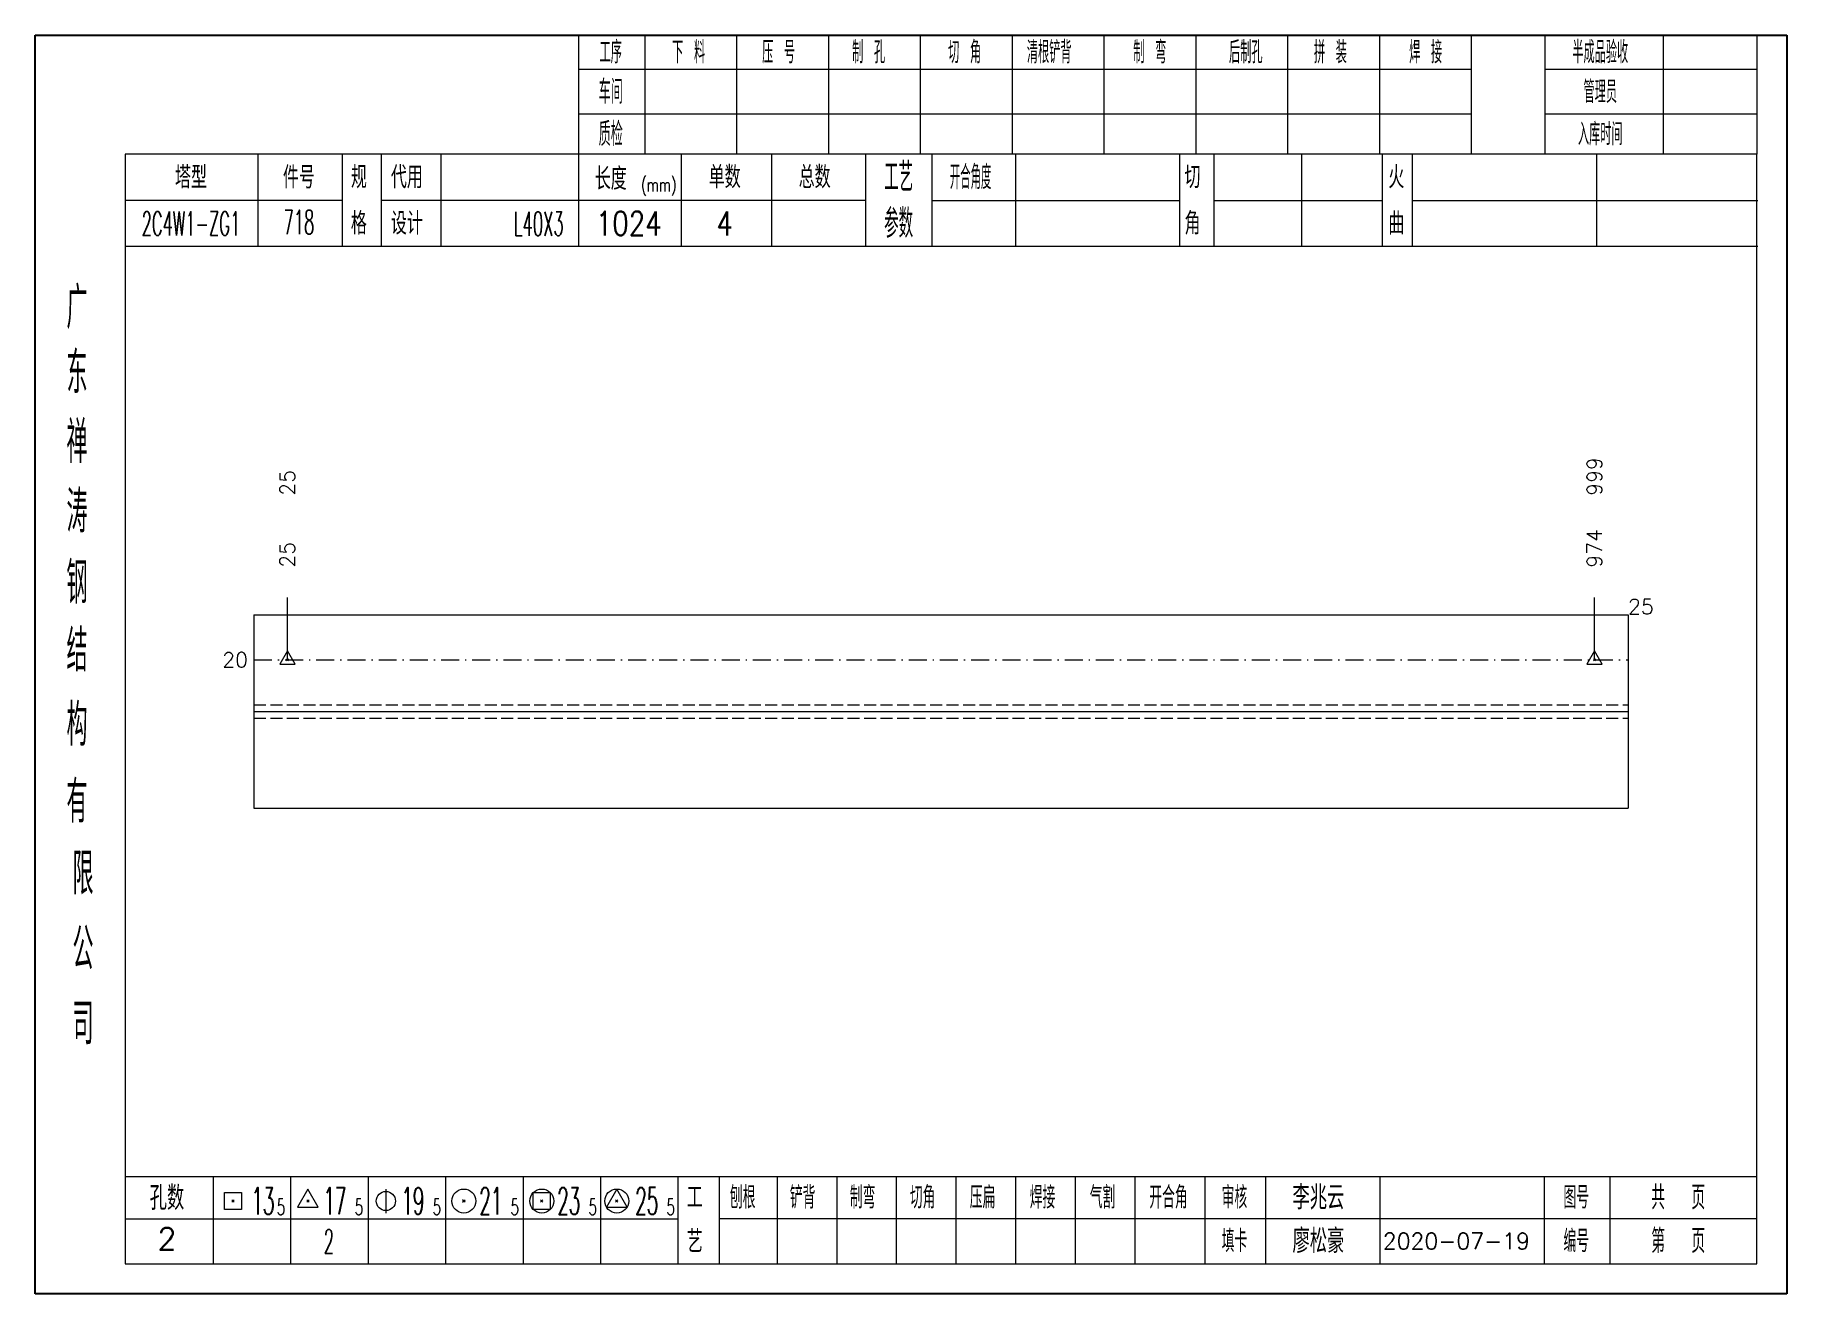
# Model space of a CAD drawing. Extents: x 154981 to 165753, y -86801 to -82885.
# Drawn here: x 161072.1 to 161364.2, y -83126.7 to -82916.7 of the extents above; entities that cross this region are included whole.
import ezdxf
from ezdxf.enums import TextEntityAlignment as Align

# ---------------------------------------------------------------- set-up
doc = ezdxf.new("R2010")
doc.units = 0
doc.header["$MEASUREMENT"] = 0
doc.linetypes.add('一点画线', pattern=[5.2, 3, -1, 0.2, -1])
doc.linetypes.add('虚线', pattern=[2.75, 2, -0.75])
doc.layers.get('0').update_dxf_attribs({"linetype": 'CONTINUOUS', "lineweight": 25})
for name, color, linetype, lineweight in [('1', 7, 'CONTINUOUS', 25), ('4', 7, 'CONTINUOUS', 25), ('5', 7, 'CONTINUOUS', 25)]:
    doc.layers.add(name, color=color, linetype=linetype, lineweight=lineweight)
doc.styles.get("Standard").update_dxf_attribs({"font": 'simplex.shx', "width": 0.7, "height": 3, "bigfont": 'gbhzfs.shx'})

msp = doc.modelspace()

# ---------------------------------------------------------------- texts
at = {"color": 7, "linetype": 'Continuous', "lineweight": 13}
for s, p in [('999', (161332.10267, -82993.52383)), ('25', (161114.16066, -82993.52383))]:
    msp.add_text(s, height=2.5, rotation=90, dxfattribs=at).set_placement(p, align=Align.MIDDLE_LEFT)
at = {"color": 4, "linetype": 'Continuous', "lineweight": 9}
for s, p in [('974', (161332.10267, -83005.52383)), ('25', (161114.16066, -83005.52383))]:
    msp.add_text(s, height=2.5, rotation=90, dxfattribs=at).set_placement(p, align=Align.MIDDLE_LEFT)
at = {"color": 7, "linetype": 'Continuous', "lineweight": 13}
msp.add_text('25', height=2.5, dxfattribs=at).set_placement((161337.69666, -83012.02383), align=Align.MIDDLE_LEFT)
msp.add_text('20', height=2.5, dxfattribs=at).set_placement((161107.56666, -83020.89883), align=Align.MIDDLE_RIGHT)
at = {"layer": '4', "color": 1, "linetype": 'Continuous', "lineweight": 25}
for s, height, width, p in [('工序', 3.7, 0.7, (161168.06666, -82919.56733)), ('下 料', 3.7, 0.7, (161181.06666, -82919.56733)), ('压 号', 3.7, 0.7, (161196.06666, -82919.56733)), ('制 孔', 3.7, 0.7, (161211.06666, -82919.56733)), ('切 角', 3.7, 0.7, (161227.06666, -82919.56733)), ('清根铲背 ', 3.7, 0.7, (161242.06666, -82919.56733)), (' 制 弯', 3.7, 0.7, (161257.06666, -82919.56733)), (' 后制孔', 3.7, 0.7, (161273.06666, -82919.56733)), ('拼 装', 3.7, 0.7, (161288.06666, -82919.56733)), (' 焊 接', 3.7, 0.7, (161303.06666, -82919.56733)), ('半成品验收', 3.7, 0.7, (161333.06666, -82919.56733)), ('车间', 4, 0.7, (161168.06666, -82926.16733)), ('管理员', 3.7, 0.7, (161333.06666, -82926.16733)), ('质检', 4, 0.7, (161168.06666, -82933.22733)), ('入库时间', 3.7, 0.7, (161333.06666, -82933.22733)), ('工艺', 4.8, 0.7, (161216.06666, -82940.40733)), ('开合角度', 4, 0.6, (161228.06666, -82940.40733)), ('(mm)', 2.24, 0.7, (161176.06666, -82941.66733)), ('2C4W1-ZG1', 4, 0.5, (161098.06666, -82948.14733)), ('718', 4, 0.5, (161116.06666, -82947.89733)), ('L40X3', 4, 0.5, (161156.06666, -82948.16733)), ('1024', 4, 0.8, (161171.06666, -82948.11733)), ('4', 4, 0.8, (161187.06666, -82948.11733)), ('参数', 4.8, 0.7, (161216.06666, -82948.11733)), ('广', 6.96, 0.7, (161079.06666, -82962.19733)), ('东', 6.96, 0.7, (161079.06666, -82972.98733)), ('禅', 6.96, 0.7, (161079.06666, -82984.57733)), ('涛', 6.96, 0.7, (161079.06666, -82996.17733)), ('钢', 6.96, 0.7, (161079.06666, -83008.06733)), ('结', 6.96, 0.7, (161079.06666, -83019.37733)), ('构', 6.96, 0.7, (161079.06666, -83031.75733)), ('有', 6.96, 0.7, (161079.06666, -83044.56733)), ('限', 6.96, 0.7, (161080.06666, -83056.56733)), ('公', 6.96, 0.7, (161080.06666, -83069.10733)), ('司', 6.96, 0.7, (161080.06666, -83081.58733)), ('13', 4.47, 0.5, (161110.06666, -83111.16733)), ('5', 2.68, 0.6, (161113.06666, -83112.16733)), ('17', 4.47, 0.5, (161122.06666, -83111.16733)), ('5', 2.68, 0.6, (161126.06666, -83112.16733)), ('19', 4.47, 0.5, (161135.06666, -83111.16733)), ('5', 2.68, 0.6, (161139.06666, -83112.16733)), ('21', 4.47, 0.5, (161148.06666, -83111.16733)), ('5', 2.68, 0.6, (161152.06666, -83112.16733)), ('23', 4.47, 0.5, (161161.06666, -83111.16733)), ('5', 2.68, 0.6, (161165.06666, -83112.16733)), ('25', 4.47, 0.5, (161174.06666, -83111.16733)), ('5', 2.68, 0.6, (161178.06666, -83112.16733)), ('刨根', 3.7, 0.8, (161190.06666, -83110.56733)), ('铲背', 3.7, 0.8, (161200.06666, -83110.56733)), ('制弯', 3.7, 0.8, (161210.06666, -83110.56733)), ('切角', 3.7, 0.8, (161220.06666, -83110.56733)), ('压扁', 3.7, 0.8, (161230.06666, -83110.56733)), ('焊接', 3.7, 0.8, (161240.06666, -83110.56733)), ('气割', 3.7, 0.8, (161250.06666, -83110.56733)), ('开合角', 3.7, 0.8, (161261.06666, -83110.56733)), ('审核', 3.7, 0.8, (161272.06666, -83110.56733)), ('图号', 3.7, 0.8, (161329.06666, -83110.56733)), ('共  页', 4, 0.8, (161346.06666, -83110.56733)), ('2', 4, 0.5, (161121.06666, -83117.91733)), ('填卡', 3.7, 0.8, (161272.06666, -83117.83733)), ('编号', 3.7, 0.8, (161329.06666, -83117.83733)), ('第  页', 4, 0.8, (161346.06666, -83117.83733))]:
    msp.add_text(s, height=height, dxfattribs=dict(at, width=width)).set_placement(p, align=Align.MIDDLE_CENTER)
for s, height, p in [('塔型', 3.7, (161098.06666, -82940.43733)), ('件号', 3.7, (161116.06666, -82940.43733)), ('规', 3.7, (161126.06666, -82940.40733)), ('代用', 3.7, (161134.06666, -82940.40733)), ('长度', 3.7, (161168.06666, -82940.66733)), ('单数', 3.7, (161187.06666, -82940.40733)), ('总数', 3.7, (161202.06666, -82940.40733)), ('切', 3.7, (161265.06666, -82940.40733)), ('火', 3.7, (161299.06666, -82940.40733)), ('格', 3.7, (161126.06666, -82948.11733)), ('设计', 3.7, (161134.06666, -82948.11733)), ('角', 3.7, (161265.06666, -82948.11733)), ('曲', 3.7, (161299.06666, -82948.11733)), ('孔数', 4, (161094.06666, -83110.64733)), ('工', 3.7, (161182.06666, -83110.56733)), ('李兆云', 4, (161286.06666, -83110.56733)), ('2', 3.7, (161094.06666, -83117.47733)), ('艺', 3.7, (161182.06666, -83117.91733)), ('廖松豪', 4, (161286.06666, -83117.83733)), ('2020-07-19', 2.7, (161309.06666, -83117.83733))]:
    msp.add_text(s, height=height, dxfattribs=at).set_placement(p, align=Align.MIDDLE_CENTER)

# ---------------------------------------------------------------- blocks, each defined once
blk = doc.blocks.new('孔17.5')
at = {"layer": '5', "color": 7, "linetype": 'Continuous', "lineweight": 13}
for p, q in [((0, 1), (-0.866, -0.5)), ((-0.1, -0.1), (0.1, 0.1)), ((0.1, -0.1), (-0.1, 0.1)), ((0.866, -0.5), (0, 1)), ((-0.866, -0.5), (0.866, -0.5))]:
    blk.add_line(p, q, dxfattribs=at)
blk = doc.blocks.new('CTJGK')
at = {"color": 6, "linetype": 'Continuous'}
for p, q in [((0, 209.97), (292.13, 209.97)), ((0, 0), (0, 209.97)), ((292.13, 209.97), (292.13, 0)), ((292.13, 0), (0, 0))]:
    blk.add_line(p, q, dxfattribs=at)

# ---------------------------------------------------------------- linework, layer by layer
at = {"color": 7, "linetype": 'Continuous', "lineweight": 13}
for p, q in [((161114.16066, -83020.89883), (161114.16066, -83010.52383)), ((161332.10267, -83020.89883), (161332.10267, -83010.52383))]:
    msp.add_line(p, q, dxfattribs=at)
at = {"color": 7, "linetype": 'Continuous', "lineweight": 18}
for p, q in [((161108.56666, -83013.39883), (161108.56666, -83045.64883)), ((161108.56666, -83013.39883), (161337.69666, -83013.39883)), ((161337.69666, -83013.39883), (161337.69666, -83045.64883)), ((161108.56666, -83029.52383), (161337.69666, -83029.52383))]:
    msp.add_line(p, q, dxfattribs=at)
at = {"color": 1, "linetype": '一点画线', "lineweight": 13}
msp.add_line((161108.56666, -83020.89883), (161337.69666, -83020.89883), dxfattribs=at)
at = {"color": 6, "linetype": '虚线', "lineweight": 18}
for p, q in [((161108.56666, -83028.39883), (161337.69666, -83028.39883)), ((161108.56666, -83030.64883), (161337.69666, -83030.64883))]:
    msp.add_line(p, q, dxfattribs=at)
at = {"layer": '1', "color": 7, "linetype": 'Continuous', "lineweight": 18}
msp.add_line((161108.56666, -83045.64883), (161337.69666, -83045.64883), dxfattribs=at)
at = {"layer": '4', "color": 1, "linetype": 'Continuous', "lineweight": 18}
for p, q in [((161072.06666, -82916.69733), (161072.06666, -83126.66733)), ((161364.19666, -82916.69733), (161072.06666, -82916.69733)), ((161162.69666, -82916.69733), (161162.69666, -82936.53733)), ((161173.72666, -82916.69733), (161173.72666, -82936.55733)), ((161189.03666, -82916.69733), (161189.03666, -82936.55733)), ((161204.35666, -82916.69733), (161204.35666, -82936.55733)), ((161219.66666, -82916.69733), (161219.66666, -82936.55733)), ((161234.97666, -82916.69733), (161234.97666, -82936.55733)), ((161250.28666, -82916.69733), (161250.28666, -82936.55733)), ((161265.60666, -82916.69733), (161265.60666, -82936.55733)), ((161280.91666, -82916.69733), (161280.91666, -82936.55733)), ((161296.22666, -82916.69733), (161296.22666, -82936.55733)), ((161311.53666, -82916.69733), (161311.53666, -82936.53733)), ((161311.53666, -82916.69733), (161311.53666, -82936.55733)), ((161323.81666, -82916.69733), (161323.81666, -82936.55733)), ((161343.56666, -82916.69733), (161343.56666, -82936.55733)), ((161359.14666, -82916.69733), (161359.14666, -82936.55733)), ((161364.19666, -82946.49733), (161364.19666, -82916.69733)), ((161311.53666, -82922.42733), (161162.69666, -82922.42733)), ((161359.14666, -82922.42733), (161323.81666, -82922.42733)), ((161311.53666, -82929.90733), (161162.69666, -82929.90733)), ((161359.14666, -82929.90733), (161323.81666, -82929.90733)), ((161087.07666, -82936.55733), (161087.07666, -83121.61733)), ((161359.14666, -82936.55733), (161087.07666, -82936.55733)), ((161109.19666, -82936.54733), (161109.19666, -82951.96733)), ((161123.34666, -82951.96733), (161123.34666, -82936.55733)), ((161129.84666, -82951.96733), (161129.84666, -82936.55733)), ((161139.71666, -82936.55733), (161139.71666, -82951.96733)), ((161162.69666, -82936.53733), (161162.69666, -82951.96733)), ((161179.81666, -82936.55733), (161179.81666, -82951.96733)), ((161194.86666, -82936.55733), (161194.86666, -82951.96733)), ((161210.56666, -82936.55733), (161210.56666, -82951.96733)), ((161221.62666, -82936.55733), (161221.62666, -82951.96733)), ((161235.57666, -82936.55733), (161235.57666, -82951.96733)), ((161262.87666, -82936.55733), (161262.87666, -82951.96733)), ((161268.63666, -82936.55733), (161268.63666, -82951.96733)), ((161283.25666, -82936.55733), (161283.25666, -82951.96733)), ((161296.71666, -82936.55733), (161296.71666, -82951.96733)), ((161301.70666, -82936.55733), (161301.70666, -82951.96733)), ((161332.44666, -82936.55733), (161332.44666, -82951.96733)), ((161359.14666, -83121.61733), (161359.14666, -82936.55733)), ((161123.34666, -82944.31733), (161087.07666, -82944.31733)), ((161210.56666, -82944.26733), (161129.84666, -82944.26733)), ((161221.62666, -82944.26733), (161262.87666, -82944.26733)), ((161268.63666, -82944.26733), (161296.71666, -82944.26733)), ((161301.70666, -82944.26733), (161359.32666, -82944.26733)), ((161364.19666, -83126.66733), (161364.19666, -82946.49733)), ((161359.32666, -82951.96733), (161087.07666, -82951.96733)), ((161087.07666, -83107.08733), (161359.14666, -83107.08733)), ((161101.76666, -83107.08733), (161101.76666, -83121.61733)), ((161114.69666, -83121.61733), (161114.69666, -83107.08733)), ((161127.62666, -83107.08733), (161127.62666, -83121.61733)), ((161140.54666, -83121.61733), (161140.54666, -83107.08733)), ((161153.47666, -83107.08733), (161153.47666, -83121.61733)), ((161166.40666, -83121.61733), (161166.40666, -83107.08733)), ((161179.32666, -83121.61733), (161179.32666, -83107.08733)), ((161186.19666, -83121.61733), (161186.19666, -83107.08733)), ((161195.85666, -83121.61733), (161195.85666, -83107.08733)), ((161205.79666, -83121.61733), (161205.79666, -83107.08733)), ((161215.73666, -83121.61733), (161215.73666, -83107.08733)), ((161225.68666, -83121.61733), (161225.68666, -83107.08733)), ((161235.62666, -83121.61733), (161235.62666, -83107.08733)), ((161245.56666, -83121.61733), (161245.56666, -83107.08733)), ((161255.51666, -83121.61733), (161255.51666, -83107.08733)), ((161267.15666, -83121.61733), (161267.15666, -83107.08733)), ((161277.30666, -83121.61733), (161277.30666, -83107.08733)), ((161296.36666, -83121.61733), (161296.36666, -83107.08733)), ((161323.74666, -83121.61733), (161323.74666, -83107.08733)), ((161334.70666, -83121.61733), (161334.70666, -83107.08733)), ((161179.32666, -83114.21733), (161087.07666, -83114.21733)), ((161186.15666, -83114.05733), (161359.14666, -83114.05733)), ((161087.07666, -83121.61733), (161359.14666, -83121.61733)), ((161072.06666, -83126.66733), (161364.19666, -83126.66733))]:
    msp.add_line(p, q, dxfattribs=at)
at = {"layer": '4', "color": 7, "linetype": 'Continuous', "lineweight": 13}
for p, q in [((161103.65266, -83112.58133), (161103.65266, -83109.75333)), ((161103.65266, -83109.75333), (161106.48066, -83109.75333)), ((161104.86666, -83111.36733), (161105.26666, -83110.96733)), ((161105.26666, -83111.36733), (161104.86666, -83110.96733)), ((161106.48066, -83109.75333), (161106.48066, -83112.58133)), ((161117.56666, -83109.16733), (161115.83466, -83112.16733)), ((161117.36666, -83111.36733), (161117.76666, -83110.96733)), ((161117.76666, -83111.36733), (161117.36666, -83110.96733)), ((161119.29866, -83112.16733), (161117.56666, -83109.16733)), ((161130.56666, -83109.16733), (161130.56666, -83113.16733)), ((161143.36666, -83111.36733), (161143.76666, -83110.96733)), ((161143.76666, -83111.36733), (161143.36666, -83110.96733)), ((161155.15266, -83112.58133), (161155.15266, -83109.75333)), ((161155.15266, -83109.75333), (161157.98066, -83109.75333)), ((161156.36666, -83111.36733), (161156.76666, -83110.96733)), ((161156.76666, -83111.36733), (161156.36666, -83110.96733)), ((161157.98066, -83109.75333), (161157.98066, -83112.58133)), ((161169.06666, -83109.16733), (161167.33466, -83112.16733)), ((161168.86666, -83111.36733), (161169.26666, -83110.96733)), ((161169.26666, -83111.36733), (161168.86666, -83110.96733)), ((161170.79866, -83112.16733), (161169.06666, -83109.16733)), ((161106.48066, -83112.58133), (161103.65266, -83112.58133)), ((161115.83466, -83112.16733), (161119.29866, -83112.16733)), ((161157.98066, -83112.58133), (161155.15266, -83112.58133)), ((161167.33466, -83112.16733), (161170.79866, -83112.16733))]:
    msp.add_line(p, q, dxfattribs=at)
for centre, radius in [((161130.56666, -83111.16733), 1.6), ((161143.56666, -83111.16733), 2), ((161156.56666, -83111.16733), 2), ((161169.06666, -83111.16733), 2)]:
    msp.add_circle(centre, radius, dxfattribs=at)

# ---------------------------------------------------------------- block references
at = {"color": 0, "linetype": 'Continuous'}
msp.add_blockref('CTJGK', (161072.06666, -83126.66733), dxfattribs=at)
at = {"color": 4, "linetype": 'Continuous', "lineweight": 9, "xscale": 1.5, "yscale": 1.5, "zscale": 1.5}
for p in [(161114.16066, -83020.89883), (161332.10267, -83020.89883)]:
    msp.add_blockref('孔17.5', p, dxfattribs=at)

msp.set_redraw_order([(e.dxf.handle, doc.entitydb.next_handle()) for e in msp.query("TEXT MTEXT ATTDEF DIMENSION ARC_DIMENSION")])  # texts and dimensions are drawn at this point

doc.saveas('drawing.dxf')
